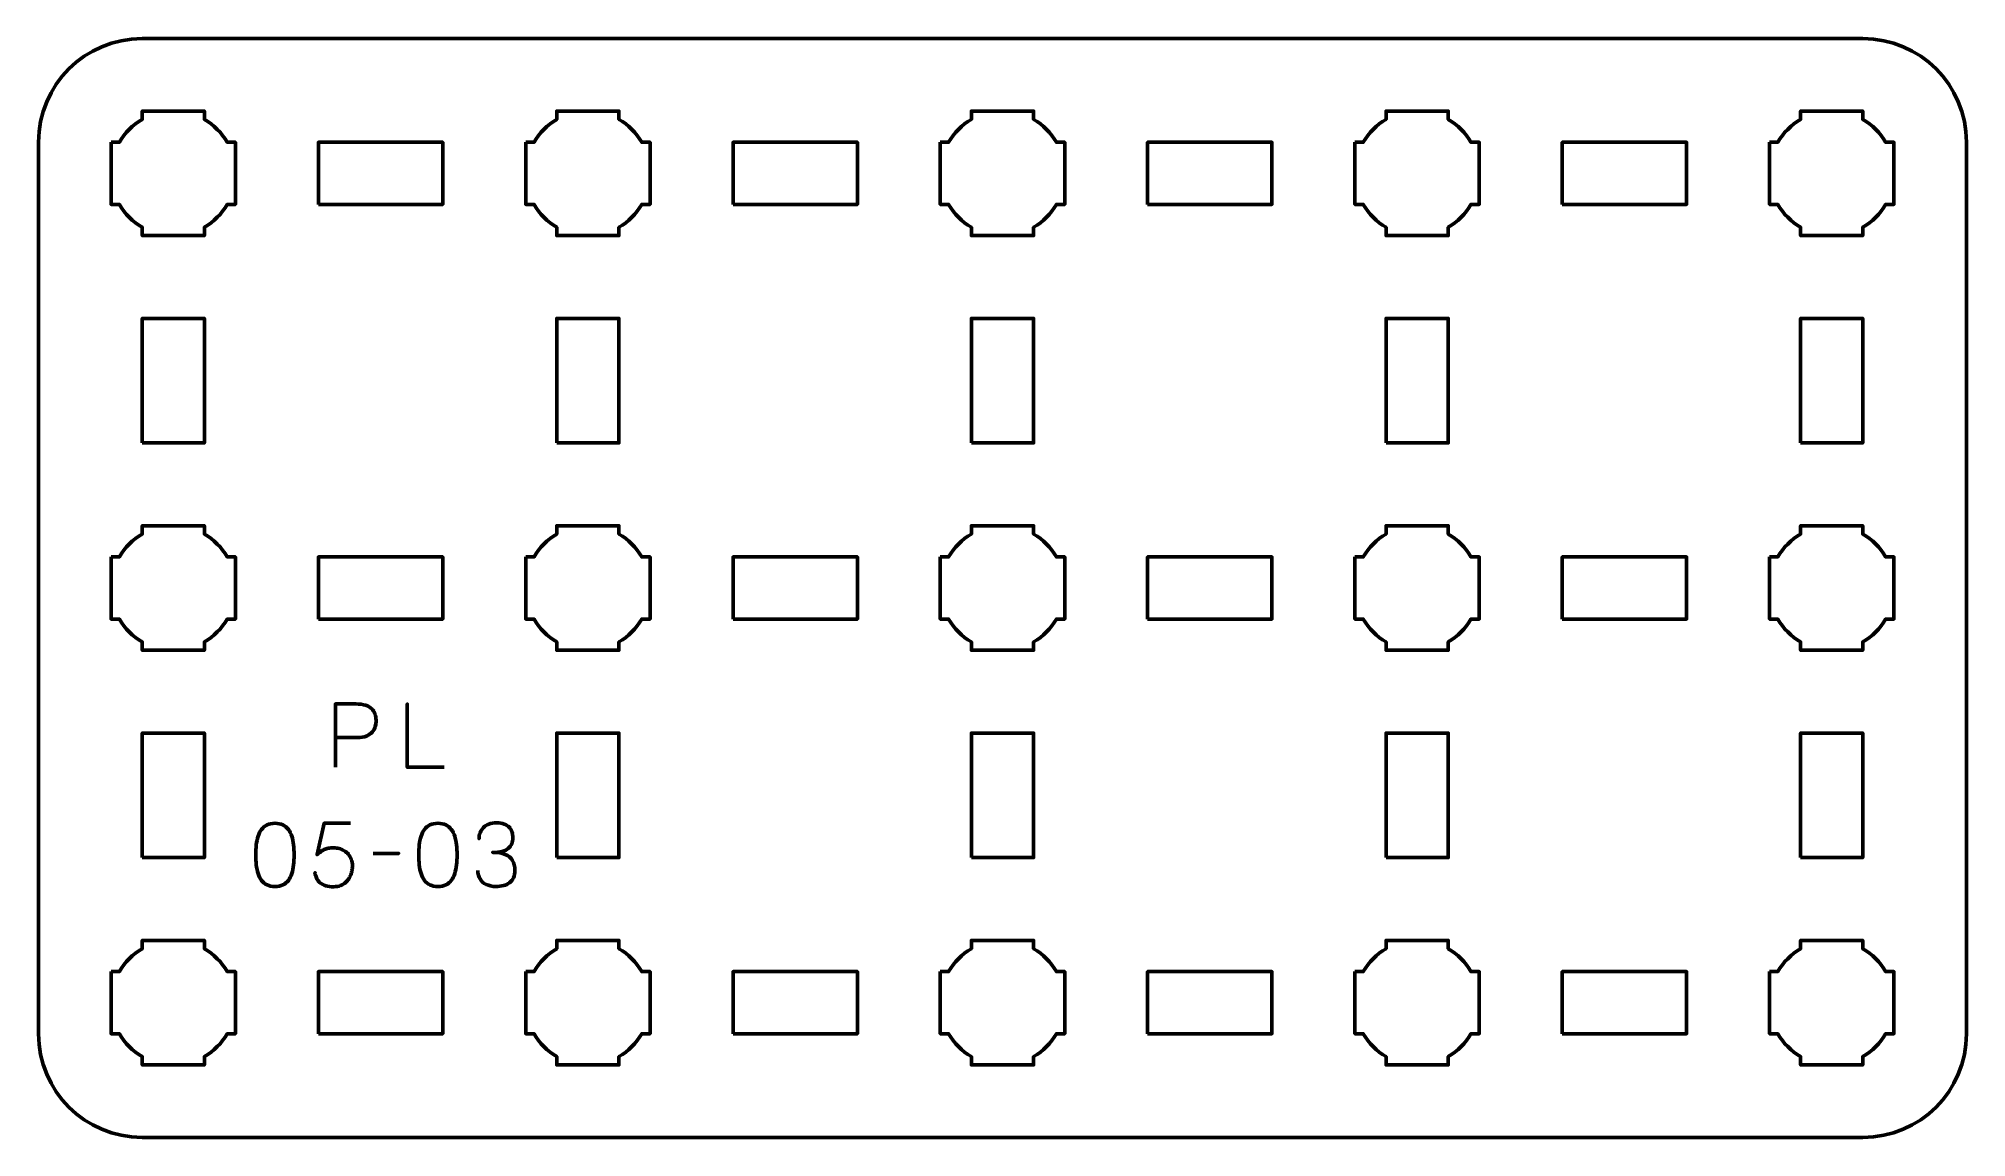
# Model space of a CAD drawing. Header units: centimetres. Extents: x -15.15 to -5.85, y -17.5 to -12.2.
import ezdxf

# ---------------------------------------------------------------- set-up
doc = ezdxf.new("R2010")
doc.units = ezdxf.units.CM
doc.header["$MEASUREMENT"] = 0
doc.layers.add('Layer 1', color=7, linetype='Continuous')

msp = doc.modelspace()

# ---------------------------------------------------------------- linework, layer by layer
at = {"layer": 'Layer 1', "color": 250, "lineweight": 53}
for points in [[(-13.8, -13), (-13.2, -13), (-13.2, -12.7), (-13.8, -12.7), (-13.8, -13)], [(-11.8, -13), (-11.2, -13), (-11.2, -12.7), (-11.8, -12.7), (-11.8, -13)], [(-9.8, -13), (-9.2, -13), (-9.2, -12.7), (-9.8, -12.7), (-9.8, -13)], [(-7.8, -13), (-7.2, -13), (-7.2, -12.7), (-7.8, -12.7), (-7.8, -13)], [(-14.65, -14.15), (-14.35, -14.15), (-14.35, -13.55), (-14.65, -13.55), (-14.65, -14.15)], [(-12.65, -14.15), (-12.35, -14.15), (-12.35, -13.55), (-12.65, -13.55), (-12.65, -14.15)], [(-10.65, -14.15), (-10.35, -14.15), (-10.35, -13.55), (-10.65, -13.55), (-10.65, -14.15)], [(-8.65, -14.15), (-8.35, -14.15), (-8.35, -13.55), (-8.65, -13.55), (-8.65, -14.15)], [(-6.65, -14.15), (-6.35, -14.15), (-6.35, -13.55), (-6.65, -13.55), (-6.65, -14.15)], [(-13.8, -15), (-13.2, -15), (-13.2, -14.7), (-13.8, -14.7), (-13.8, -15)], [(-11.8, -15), (-11.2, -15), (-11.2, -14.7), (-11.8, -14.7), (-11.8, -15)], [(-9.8, -15), (-9.2, -15), (-9.2, -14.7), (-9.8, -14.7), (-9.8, -15)], [(-7.8, -15), (-7.2, -15), (-7.2, -14.7), (-7.8, -14.7), (-7.8, -15)], [(-14.65, -16.15), (-14.35, -16.15), (-14.35, -15.55), (-14.65, -15.55), (-14.65, -16.15)], [(-12.65, -16.15), (-12.35, -16.15), (-12.35, -15.55), (-12.65, -15.55), (-12.65, -16.15)], [(-10.65, -16.15), (-10.35, -16.15), (-10.35, -15.55), (-10.65, -15.55), (-10.65, -16.15)], [(-8.65, -16.15), (-8.35, -16.15), (-8.35, -15.55), (-8.65, -15.55), (-8.65, -16.15)], [(-6.65, -16.15), (-6.35, -16.15), (-6.35, -15.55), (-6.65, -15.55), (-6.65, -16.15)], [(-13.8, -17), (-13.2, -17), (-13.2, -16.7), (-13.8, -16.7), (-13.8, -17)], [(-11.8, -17), (-11.2, -17), (-11.2, -16.7), (-11.8, -16.7), (-11.8, -17)], [(-9.8, -17), (-9.2, -17), (-9.2, -16.7), (-9.8, -16.7), (-9.8, -17)], [(-7.8, -17), (-7.2, -17), (-7.2, -16.7), (-7.8, -16.7), (-7.8, -17)]]:
    msp.add_lwpolyline(points, close=True, dxfattribs=at)
msp.add_open_spline([(-15.15, -17), (-15.15, -17), (-15.15, -12.7), (-15.15, -12.7), (-15.15, -12.7), (-15.15, -12.42391), (-14.92609, -12.2), (-14.65, -12.2), (-14.65, -12.2), (-14.65, -12.2), (-6.35, -12.2), (-6.35, -12.2), (-6.35, -12.2), (-6.07391, -12.2), (-5.85, -12.42391), (-5.85, -12.7), (-5.85, -12.7), (-5.85, -12.7), (-5.85, -17), (-5.85, -17), (-5.85, -17), (-5.85, -17.27609), (-6.07391, -17.5), (-6.35, -17.5), (-6.35, -17.5), (-6.35, -17.5), (-14.65, -17.5), (-14.65, -17.5), (-14.65, -17.5), (-14.92609, -17.5), (-15.15, -17.27609), (-15.15, -17)], degree=3, knots=[0, 0, 0, 0, 0.125, 0.125, 0.125, 0.125, 0.25, 0.25, 0.25, 0.25, 0.375, 0.375, 0.375, 0.375, 0.5, 0.5, 0.5, 0.5, 0.625, 0.625, 0.625, 0.625, 0.75, 0.75, 0.75, 0.75, 0.875, 0.875, 0.875, 0.875, 1, 1, 1, 1], dxfattribs=at)
at = {"layer": 'Layer 1', "lineweight": 53}
for points in [[(-14.8, -12.7), (-14.8, -12.7), (-14.75985, -12.7), (-14.75985, -12.7), (-14.75985, -12.7), (-14.7335, -12.65447), (-14.69553, -12.6165), (-14.65, -12.59015), (-14.65, -12.59015), (-14.65, -12.59015), (-14.65, -12.55), (-14.65, -12.55), (-14.65, -12.55), (-14.65, -12.55), (-14.5, -12.55), (-14.5, -12.55), (-14.5, -12.55), (-14.5, -12.55), (-14.35, -12.55), (-14.35, -12.55), (-14.35, -12.55), (-14.35, -12.55), (-14.35, -12.59015), (-14.35, -12.59015), (-14.35, -12.59015), (-14.30447, -12.6165), (-14.2665, -12.65447), (-14.24015, -12.7), (-14.24015, -12.7), (-14.24015, -12.7), (-14.2, -12.7), (-14.2, -12.7), (-14.2, -12.7), (-14.2, -12.7), (-14.2, -12.85), (-14.2, -12.85), (-14.2, -12.85), (-14.2, -12.85), (-14.2, -13), (-14.2, -13), (-14.2, -13), (-14.2, -13), (-14.24015, -13), (-14.24015, -13), (-14.24015, -13), (-14.2665, -13.04553), (-14.30447, -13.0835), (-14.35, -13.10985), (-14.35, -13.10985), (-14.35, -13.10985), (-14.35, -13.15), (-14.35, -13.15), (-14.35, -13.15), (-14.35, -13.15), (-14.5, -13.15), (-14.5, -13.15), (-14.5, -13.15), (-14.5, -13.15), (-14.65, -13.15), (-14.65, -13.15), (-14.65, -13.15), (-14.65, -13.15), (-14.65, -13.10985), (-14.65, -13.10985), (-14.65, -13.10985), (-14.69553, -13.0835), (-14.7335, -13.04553), (-14.75985, -13), (-14.75985, -13), (-14.75985, -13), (-14.8, -13), (-14.8, -13), (-14.8, -13), (-14.8, -13), (-14.8, -12.85), (-14.8, -12.85), (-14.8, -12.85), (-14.8, -12.85), (-14.8, -12.7), (-14.8, -12.7)], [(-12.8, -12.7), (-12.8, -12.7), (-12.75985, -12.7), (-12.75985, -12.7), (-12.75985, -12.7), (-12.7335, -12.65447), (-12.69553, -12.6165), (-12.65, -12.59015), (-12.65, -12.59015), (-12.65, -12.59015), (-12.65, -12.55), (-12.65, -12.55), (-12.65, -12.55), (-12.65, -12.55), (-12.5, -12.55), (-12.5, -12.55), (-12.5, -12.55), (-12.5, -12.55), (-12.35, -12.55), (-12.35, -12.55), (-12.35, -12.55), (-12.35, -12.55), (-12.35, -12.59015), (-12.35, -12.59015), (-12.35, -12.59015), (-12.30447, -12.6165), (-12.2665, -12.65447), (-12.24015, -12.7), (-12.24015, -12.7), (-12.24015, -12.7), (-12.2, -12.7), (-12.2, -12.7), (-12.2, -12.7), (-12.2, -12.7), (-12.2, -12.85), (-12.2, -12.85), (-12.2, -12.85), (-12.2, -12.85), (-12.2, -13), (-12.2, -13), (-12.2, -13), (-12.2, -13), (-12.24015, -13), (-12.24015, -13), (-12.24015, -13), (-12.2665, -13.04553), (-12.30447, -13.0835), (-12.35, -13.10985), (-12.35, -13.10985), (-12.35, -13.10985), (-12.35, -13.15), (-12.35, -13.15), (-12.35, -13.15), (-12.35, -13.15), (-12.5, -13.15), (-12.5, -13.15), (-12.5, -13.15), (-12.5, -13.15), (-12.65, -13.15), (-12.65, -13.15), (-12.65, -13.15), (-12.65, -13.15), (-12.65, -13.10985), (-12.65, -13.10985), (-12.65, -13.10985), (-12.69553, -13.0835), (-12.7335, -13.04553), (-12.75985, -13), (-12.75985, -13), (-12.75985, -13), (-12.8, -13), (-12.8, -13), (-12.8, -13), (-12.8, -13), (-12.8, -12.85), (-12.8, -12.85), (-12.8, -12.85), (-12.8, -12.85), (-12.8, -12.7), (-12.8, -12.7)], [(-10.8, -12.7), (-10.8, -12.7), (-10.75985, -12.7), (-10.75985, -12.7), (-10.75985, -12.7), (-10.7335, -12.65447), (-10.69553, -12.6165), (-10.65, -12.59015), (-10.65, -12.59015), (-10.65, -12.59015), (-10.65, -12.55), (-10.65, -12.55), (-10.65, -12.55), (-10.65, -12.55), (-10.5, -12.55), (-10.5, -12.55), (-10.5, -12.55), (-10.5, -12.55), (-10.35, -12.55), (-10.35, -12.55), (-10.35, -12.55), (-10.35, -12.55), (-10.35, -12.59015), (-10.35, -12.59015), (-10.35, -12.59015), (-10.30447, -12.6165), (-10.2665, -12.65447), (-10.24015, -12.7), (-10.24015, -12.7), (-10.24015, -12.7), (-10.2, -12.7), (-10.2, -12.7), (-10.2, -12.7), (-10.2, -12.7), (-10.2, -12.85), (-10.2, -12.85), (-10.2, -12.85), (-10.2, -12.85), (-10.2, -13), (-10.2, -13), (-10.2, -13), (-10.2, -13), (-10.24015, -13), (-10.24015, -13), (-10.24015, -13), (-10.2665, -13.04553), (-10.30447, -13.0835), (-10.35, -13.10985), (-10.35, -13.10985), (-10.35, -13.10985), (-10.35, -13.15), (-10.35, -13.15), (-10.35, -13.15), (-10.35, -13.15), (-10.5, -13.15), (-10.5, -13.15), (-10.5, -13.15), (-10.5, -13.15), (-10.65, -13.15), (-10.65, -13.15), (-10.65, -13.15), (-10.65, -13.15), (-10.65, -13.10985), (-10.65, -13.10985), (-10.65, -13.10985), (-10.69553, -13.0835), (-10.7335, -13.04553), (-10.75985, -13), (-10.75985, -13), (-10.75985, -13), (-10.8, -13), (-10.8, -13), (-10.8, -13), (-10.8, -13), (-10.8, -12.85), (-10.8, -12.85), (-10.8, -12.85), (-10.8, -12.85), (-10.8, -12.7), (-10.8, -12.7)], [(-8.8, -12.7), (-8.8, -12.7), (-8.75985, -12.7), (-8.75985, -12.7), (-8.75985, -12.7), (-8.7335, -12.65447), (-8.69553, -12.6165), (-8.65, -12.59015), (-8.65, -12.59015), (-8.65, -12.59015), (-8.65, -12.55), (-8.65, -12.55), (-8.65, -12.55), (-8.65, -12.55), (-8.5, -12.55), (-8.5, -12.55), (-8.5, -12.55), (-8.5, -12.55), (-8.35, -12.55), (-8.35, -12.55), (-8.35, -12.55), (-8.35, -12.55), (-8.35, -12.59015), (-8.35, -12.59015), (-8.35, -12.59015), (-8.30447, -12.6165), (-8.2665, -12.65447), (-8.24015, -12.7), (-8.24015, -12.7), (-8.24015, -12.7), (-8.2, -12.7), (-8.2, -12.7), (-8.2, -12.7), (-8.2, -12.7), (-8.2, -12.85), (-8.2, -12.85), (-8.2, -12.85), (-8.2, -12.85), (-8.2, -13), (-8.2, -13), (-8.2, -13), (-8.2, -13), (-8.24015, -13), (-8.24015, -13), (-8.24015, -13), (-8.2665, -13.04553), (-8.30447, -13.0835), (-8.35, -13.10985), (-8.35, -13.10985), (-8.35, -13.10985), (-8.35, -13.15), (-8.35, -13.15), (-8.35, -13.15), (-8.35, -13.15), (-8.5, -13.15), (-8.5, -13.15), (-8.5, -13.15), (-8.5, -13.15), (-8.65, -13.15), (-8.65, -13.15), (-8.65, -13.15), (-8.65, -13.15), (-8.65, -13.10985), (-8.65, -13.10985), (-8.65, -13.10985), (-8.69553, -13.0835), (-8.7335, -13.04553), (-8.75985, -13), (-8.75985, -13), (-8.75985, -13), (-8.8, -13), (-8.8, -13), (-8.8, -13), (-8.8, -13), (-8.8, -12.85), (-8.8, -12.85), (-8.8, -12.85), (-8.8, -12.85), (-8.8, -12.7), (-8.8, -12.7)], [(-6.8, -12.7), (-6.8, -12.7), (-6.75985, -12.7), (-6.75985, -12.7), (-6.75985, -12.7), (-6.7335, -12.65447), (-6.69553, -12.6165), (-6.65, -12.59015), (-6.65, -12.59015), (-6.65, -12.59015), (-6.65, -12.55), (-6.65, -12.55), (-6.65, -12.55), (-6.65, -12.55), (-6.5, -12.55), (-6.5, -12.55), (-6.5, -12.55), (-6.5, -12.55), (-6.35, -12.55), (-6.35, -12.55), (-6.35, -12.55), (-6.35, -12.55), (-6.35, -12.59015), (-6.35, -12.59015), (-6.35, -12.59015), (-6.30447, -12.6165), (-6.2665, -12.65447), (-6.24015, -12.7), (-6.24015, -12.7), (-6.24015, -12.7), (-6.2, -12.7), (-6.2, -12.7), (-6.2, -12.7), (-6.2, -12.7), (-6.2, -12.85), (-6.2, -12.85), (-6.2, -12.85), (-6.2, -12.85), (-6.2, -13), (-6.2, -13), (-6.2, -13), (-6.2, -13), (-6.24015, -13), (-6.24015, -13), (-6.24015, -13), (-6.2665, -13.04553), (-6.30447, -13.0835), (-6.35, -13.10985), (-6.35, -13.10985), (-6.35, -13.10985), (-6.35, -13.15), (-6.35, -13.15), (-6.35, -13.15), (-6.35, -13.15), (-6.5, -13.15), (-6.5, -13.15), (-6.5, -13.15), (-6.5, -13.15), (-6.65, -13.15), (-6.65, -13.15), (-6.65, -13.15), (-6.65, -13.15), (-6.65, -13.10985), (-6.65, -13.10985), (-6.65, -13.10985), (-6.69553, -13.0835), (-6.7335, -13.04553), (-6.75985, -13), (-6.75985, -13), (-6.75985, -13), (-6.8, -13), (-6.8, -13), (-6.8, -13), (-6.8, -13), (-6.8, -12.85), (-6.8, -12.85), (-6.8, -12.85), (-6.8, -12.85), (-6.8, -12.7), (-6.8, -12.7)], [(-14.8, -14.7), (-14.8, -14.7), (-14.75985, -14.7), (-14.75985, -14.7), (-14.75985, -14.7), (-14.7335, -14.65447), (-14.69553, -14.6165), (-14.65, -14.59015), (-14.65, -14.59015), (-14.65, -14.59015), (-14.65, -14.55), (-14.65, -14.55), (-14.65, -14.55), (-14.65, -14.55), (-14.5, -14.55), (-14.5, -14.55), (-14.5, -14.55), (-14.5, -14.55), (-14.35, -14.55), (-14.35, -14.55), (-14.35, -14.55), (-14.35, -14.55), (-14.35, -14.59015), (-14.35, -14.59015), (-14.35, -14.59015), (-14.30447, -14.6165), (-14.2665, -14.65447), (-14.24015, -14.7), (-14.24015, -14.7), (-14.24015, -14.7), (-14.2, -14.7), (-14.2, -14.7), (-14.2, -14.7), (-14.2, -14.7), (-14.2, -14.85), (-14.2, -14.85), (-14.2, -14.85), (-14.2, -14.85), (-14.2, -15), (-14.2, -15), (-14.2, -15), (-14.2, -15), (-14.24015, -15), (-14.24015, -15), (-14.24015, -15), (-14.2665, -15.04553), (-14.30447, -15.0835), (-14.35, -15.10985), (-14.35, -15.10985), (-14.35, -15.10985), (-14.35, -15.15), (-14.35, -15.15), (-14.35, -15.15), (-14.35, -15.15), (-14.5, -15.15), (-14.5, -15.15), (-14.5, -15.15), (-14.5, -15.15), (-14.65, -15.15), (-14.65, -15.15), (-14.65, -15.15), (-14.65, -15.15), (-14.65, -15.10985), (-14.65, -15.10985), (-14.65, -15.10985), (-14.69553, -15.0835), (-14.7335, -15.04553), (-14.75985, -15), (-14.75985, -15), (-14.75985, -15), (-14.8, -15), (-14.8, -15), (-14.8, -15), (-14.8, -15), (-14.8, -14.85), (-14.8, -14.85), (-14.8, -14.85), (-14.8, -14.85), (-14.8, -14.7), (-14.8, -14.7)], [(-12.8, -14.7), (-12.8, -14.7), (-12.75985, -14.7), (-12.75985, -14.7), (-12.75985, -14.7), (-12.7335, -14.65447), (-12.69553, -14.6165), (-12.65, -14.59015), (-12.65, -14.59015), (-12.65, -14.59015), (-12.65, -14.55), (-12.65, -14.55), (-12.65, -14.55), (-12.65, -14.55), (-12.5, -14.55), (-12.5, -14.55), (-12.5, -14.55), (-12.5, -14.55), (-12.35, -14.55), (-12.35, -14.55), (-12.35, -14.55), (-12.35, -14.55), (-12.35, -14.59015), (-12.35, -14.59015), (-12.35, -14.59015), (-12.30447, -14.6165), (-12.2665, -14.65447), (-12.24015, -14.7), (-12.24015, -14.7), (-12.24015, -14.7), (-12.2, -14.7), (-12.2, -14.7), (-12.2, -14.7), (-12.2, -14.7), (-12.2, -14.85), (-12.2, -14.85), (-12.2, -14.85), (-12.2, -14.85), (-12.2, -15), (-12.2, -15), (-12.2, -15), (-12.2, -15), (-12.24015, -15), (-12.24015, -15), (-12.24015, -15), (-12.2665, -15.04553), (-12.30447, -15.0835), (-12.35, -15.10985), (-12.35, -15.10985), (-12.35, -15.10985), (-12.35, -15.15), (-12.35, -15.15), (-12.35, -15.15), (-12.35, -15.15), (-12.5, -15.15), (-12.5, -15.15), (-12.5, -15.15), (-12.5, -15.15), (-12.65, -15.15), (-12.65, -15.15), (-12.65, -15.15), (-12.65, -15.15), (-12.65, -15.10985), (-12.65, -15.10985), (-12.65, -15.10985), (-12.69553, -15.0835), (-12.7335, -15.04553), (-12.75985, -15), (-12.75985, -15), (-12.75985, -15), (-12.8, -15), (-12.8, -15), (-12.8, -15), (-12.8, -15), (-12.8, -14.85), (-12.8, -14.85), (-12.8, -14.85), (-12.8, -14.85), (-12.8, -14.7), (-12.8, -14.7)], [(-10.8, -14.7), (-10.8, -14.7), (-10.75985, -14.7), (-10.75985, -14.7), (-10.75985, -14.7), (-10.7335, -14.65447), (-10.69553, -14.6165), (-10.65, -14.59015), (-10.65, -14.59015), (-10.65, -14.59015), (-10.65, -14.55), (-10.65, -14.55), (-10.65, -14.55), (-10.65, -14.55), (-10.5, -14.55), (-10.5, -14.55), (-10.5, -14.55), (-10.5, -14.55), (-10.35, -14.55), (-10.35, -14.55), (-10.35, -14.55), (-10.35, -14.55), (-10.35, -14.59015), (-10.35, -14.59015), (-10.35, -14.59015), (-10.30447, -14.6165), (-10.2665, -14.65447), (-10.24015, -14.7), (-10.24015, -14.7), (-10.24015, -14.7), (-10.2, -14.7), (-10.2, -14.7), (-10.2, -14.7), (-10.2, -14.7), (-10.2, -14.85), (-10.2, -14.85), (-10.2, -14.85), (-10.2, -14.85), (-10.2, -15), (-10.2, -15), (-10.2, -15), (-10.2, -15), (-10.24015, -15), (-10.24015, -15), (-10.24015, -15), (-10.2665, -15.04553), (-10.30447, -15.0835), (-10.35, -15.10985), (-10.35, -15.10985), (-10.35, -15.10985), (-10.35, -15.15), (-10.35, -15.15), (-10.35, -15.15), (-10.35, -15.15), (-10.5, -15.15), (-10.5, -15.15), (-10.5, -15.15), (-10.5, -15.15), (-10.65, -15.15), (-10.65, -15.15), (-10.65, -15.15), (-10.65, -15.15), (-10.65, -15.10985), (-10.65, -15.10985), (-10.65, -15.10985), (-10.69553, -15.0835), (-10.7335, -15.04553), (-10.75985, -15), (-10.75985, -15), (-10.75985, -15), (-10.8, -15), (-10.8, -15), (-10.8, -15), (-10.8, -15), (-10.8, -14.85), (-10.8, -14.85), (-10.8, -14.85), (-10.8, -14.85), (-10.8, -14.7), (-10.8, -14.7)], [(-8.8, -14.7), (-8.8, -14.7), (-8.75985, -14.7), (-8.75985, -14.7), (-8.75985, -14.7), (-8.7335, -14.65447), (-8.69553, -14.6165), (-8.65, -14.59015), (-8.65, -14.59015), (-8.65, -14.59015), (-8.65, -14.55), (-8.65, -14.55), (-8.65, -14.55), (-8.65, -14.55), (-8.5, -14.55), (-8.5, -14.55), (-8.5, -14.55), (-8.5, -14.55), (-8.35, -14.55), (-8.35, -14.55), (-8.35, -14.55), (-8.35, -14.55), (-8.35, -14.59015), (-8.35, -14.59015), (-8.35, -14.59015), (-8.30447, -14.6165), (-8.2665, -14.65447), (-8.24015, -14.7), (-8.24015, -14.7), (-8.24015, -14.7), (-8.2, -14.7), (-8.2, -14.7), (-8.2, -14.7), (-8.2, -14.7), (-8.2, -14.85), (-8.2, -14.85), (-8.2, -14.85), (-8.2, -14.85), (-8.2, -15), (-8.2, -15), (-8.2, -15), (-8.2, -15), (-8.24015, -15), (-8.24015, -15), (-8.24015, -15), (-8.2665, -15.04553), (-8.30447, -15.0835), (-8.35, -15.10985), (-8.35, -15.10985), (-8.35, -15.10985), (-8.35, -15.15), (-8.35, -15.15), (-8.35, -15.15), (-8.35, -15.15), (-8.5, -15.15), (-8.5, -15.15), (-8.5, -15.15), (-8.5, -15.15), (-8.65, -15.15), (-8.65, -15.15), (-8.65, -15.15), (-8.65, -15.15), (-8.65, -15.10985), (-8.65, -15.10985), (-8.65, -15.10985), (-8.69553, -15.0835), (-8.7335, -15.04553), (-8.75985, -15), (-8.75985, -15), (-8.75985, -15), (-8.8, -15), (-8.8, -15), (-8.8, -15), (-8.8, -15), (-8.8, -14.85), (-8.8, -14.85), (-8.8, -14.85), (-8.8, -14.85), (-8.8, -14.7), (-8.8, -14.7)], [(-6.8, -14.7), (-6.8, -14.7), (-6.75985, -14.7), (-6.75985, -14.7), (-6.75985, -14.7), (-6.7335, -14.65447), (-6.69553, -14.6165), (-6.65, -14.59015), (-6.65, -14.59015), (-6.65, -14.59015), (-6.65, -14.55), (-6.65, -14.55), (-6.65, -14.55), (-6.65, -14.55), (-6.5, -14.55), (-6.5, -14.55), (-6.5, -14.55), (-6.5, -14.55), (-6.35, -14.55), (-6.35, -14.55), (-6.35, -14.55), (-6.35, -14.55), (-6.35, -14.59015), (-6.35, -14.59015), (-6.35, -14.59015), (-6.30447, -14.6165), (-6.2665, -14.65447), (-6.24015, -14.7), (-6.24015, -14.7), (-6.24015, -14.7), (-6.2, -14.7), (-6.2, -14.7), (-6.2, -14.7), (-6.2, -14.7), (-6.2, -14.85), (-6.2, -14.85), (-6.2, -14.85), (-6.2, -14.85), (-6.2, -15), (-6.2, -15), (-6.2, -15), (-6.2, -15), (-6.24015, -15), (-6.24015, -15), (-6.24015, -15), (-6.2665, -15.04553), (-6.30447, -15.0835), (-6.35, -15.10985), (-6.35, -15.10985), (-6.35, -15.10985), (-6.35, -15.15), (-6.35, -15.15), (-6.35, -15.15), (-6.35, -15.15), (-6.5, -15.15), (-6.5, -15.15), (-6.5, -15.15), (-6.5, -15.15), (-6.65, -15.15), (-6.65, -15.15), (-6.65, -15.15), (-6.65, -15.15), (-6.65, -15.10985), (-6.65, -15.10985), (-6.65, -15.10985), (-6.69553, -15.0835), (-6.7335, -15.04553), (-6.75985, -15), (-6.75985, -15), (-6.75985, -15), (-6.8, -15), (-6.8, -15), (-6.8, -15), (-6.8, -15), (-6.8, -14.85), (-6.8, -14.85), (-6.8, -14.85), (-6.8, -14.85), (-6.8, -14.7), (-6.8, -14.7)], [(-14.8, -16.7), (-14.8, -16.7), (-14.75985, -16.7), (-14.75985, -16.7), (-14.75985, -16.7), (-14.7335, -16.65447), (-14.69553, -16.6165), (-14.65, -16.59015), (-14.65, -16.59015), (-14.65, -16.59015), (-14.65, -16.55), (-14.65, -16.55), (-14.65, -16.55), (-14.65, -16.55), (-14.5, -16.55), (-14.5, -16.55), (-14.5, -16.55), (-14.5, -16.55), (-14.35, -16.55), (-14.35, -16.55), (-14.35, -16.55), (-14.35, -16.55), (-14.35, -16.59015), (-14.35, -16.59015), (-14.35, -16.59015), (-14.30447, -16.6165), (-14.2665, -16.65447), (-14.24015, -16.7), (-14.24015, -16.7), (-14.24015, -16.7), (-14.2, -16.7), (-14.2, -16.7), (-14.2, -16.7), (-14.2, -16.7), (-14.2, -16.85), (-14.2, -16.85), (-14.2, -16.85), (-14.2, -16.85), (-14.2, -17), (-14.2, -17), (-14.2, -17), (-14.2, -17), (-14.24015, -17), (-14.24015, -17), (-14.24015, -17), (-14.2665, -17.04553), (-14.30447, -17.0835), (-14.35, -17.10985), (-14.35, -17.10985), (-14.35, -17.10985), (-14.35, -17.15), (-14.35, -17.15), (-14.35, -17.15), (-14.35, -17.15), (-14.5, -17.15), (-14.5, -17.15), (-14.5, -17.15), (-14.5, -17.15), (-14.65, -17.15), (-14.65, -17.15), (-14.65, -17.15), (-14.65, -17.15), (-14.65, -17.10985), (-14.65, -17.10985), (-14.65, -17.10985), (-14.69553, -17.0835), (-14.7335, -17.04553), (-14.75985, -17), (-14.75985, -17), (-14.75985, -17), (-14.8, -17), (-14.8, -17), (-14.8, -17), (-14.8, -17), (-14.8, -16.85), (-14.8, -16.85), (-14.8, -16.85), (-14.8, -16.85), (-14.8, -16.7), (-14.8, -16.7)], [(-12.8, -16.7), (-12.8, -16.7), (-12.75985, -16.7), (-12.75985, -16.7), (-12.75985, -16.7), (-12.7335, -16.65447), (-12.69553, -16.6165), (-12.65, -16.59015), (-12.65, -16.59015), (-12.65, -16.59015), (-12.65, -16.55), (-12.65, -16.55), (-12.65, -16.55), (-12.65, -16.55), (-12.5, -16.55), (-12.5, -16.55), (-12.5, -16.55), (-12.5, -16.55), (-12.35, -16.55), (-12.35, -16.55), (-12.35, -16.55), (-12.35, -16.55), (-12.35, -16.59015), (-12.35, -16.59015), (-12.35, -16.59015), (-12.30447, -16.6165), (-12.2665, -16.65447), (-12.24015, -16.7), (-12.24015, -16.7), (-12.24015, -16.7), (-12.2, -16.7), (-12.2, -16.7), (-12.2, -16.7), (-12.2, -16.7), (-12.2, -16.85), (-12.2, -16.85), (-12.2, -16.85), (-12.2, -16.85), (-12.2, -17), (-12.2, -17), (-12.2, -17), (-12.2, -17), (-12.24015, -17), (-12.24015, -17), (-12.24015, -17), (-12.2665, -17.04553), (-12.30447, -17.0835), (-12.35, -17.10985), (-12.35, -17.10985), (-12.35, -17.10985), (-12.35, -17.15), (-12.35, -17.15), (-12.35, -17.15), (-12.35, -17.15), (-12.5, -17.15), (-12.5, -17.15), (-12.5, -17.15), (-12.5, -17.15), (-12.65, -17.15), (-12.65, -17.15), (-12.65, -17.15), (-12.65, -17.15), (-12.65, -17.10985), (-12.65, -17.10985), (-12.65, -17.10985), (-12.69553, -17.0835), (-12.7335, -17.04553), (-12.75985, -17), (-12.75985, -17), (-12.75985, -17), (-12.8, -17), (-12.8, -17), (-12.8, -17), (-12.8, -17), (-12.8, -16.85), (-12.8, -16.85), (-12.8, -16.85), (-12.8, -16.85), (-12.8, -16.7), (-12.8, -16.7)], [(-10.8, -16.7), (-10.8, -16.7), (-10.75985, -16.7), (-10.75985, -16.7), (-10.75985, -16.7), (-10.7335, -16.65447), (-10.69553, -16.6165), (-10.65, -16.59015), (-10.65, -16.59015), (-10.65, -16.59015), (-10.65, -16.55), (-10.65, -16.55), (-10.65, -16.55), (-10.65, -16.55), (-10.5, -16.55), (-10.5, -16.55), (-10.5, -16.55), (-10.5, -16.55), (-10.35, -16.55), (-10.35, -16.55), (-10.35, -16.55), (-10.35, -16.55), (-10.35, -16.59015), (-10.35, -16.59015), (-10.35, -16.59015), (-10.30447, -16.6165), (-10.2665, -16.65447), (-10.24015, -16.7), (-10.24015, -16.7), (-10.24015, -16.7), (-10.2, -16.7), (-10.2, -16.7), (-10.2, -16.7), (-10.2, -16.7), (-10.2, -16.85), (-10.2, -16.85), (-10.2, -16.85), (-10.2, -16.85), (-10.2, -17), (-10.2, -17), (-10.2, -17), (-10.2, -17), (-10.24015, -17), (-10.24015, -17), (-10.24015, -17), (-10.2665, -17.04553), (-10.30447, -17.0835), (-10.35, -17.10985), (-10.35, -17.10985), (-10.35, -17.10985), (-10.35, -17.15), (-10.35, -17.15), (-10.35, -17.15), (-10.35, -17.15), (-10.5, -17.15), (-10.5, -17.15), (-10.5, -17.15), (-10.5, -17.15), (-10.65, -17.15), (-10.65, -17.15), (-10.65, -17.15), (-10.65, -17.15), (-10.65, -17.10985), (-10.65, -17.10985), (-10.65, -17.10985), (-10.69553, -17.0835), (-10.7335, -17.04553), (-10.75985, -17), (-10.75985, -17), (-10.75985, -17), (-10.8, -17), (-10.8, -17), (-10.8, -17), (-10.8, -17), (-10.8, -16.85), (-10.8, -16.85), (-10.8, -16.85), (-10.8, -16.85), (-10.8, -16.7), (-10.8, -16.7)], [(-8.8, -16.7), (-8.8, -16.7), (-8.75985, -16.7), (-8.75985, -16.7), (-8.75985, -16.7), (-8.7335, -16.65447), (-8.69553, -16.6165), (-8.65, -16.59015), (-8.65, -16.59015), (-8.65, -16.59015), (-8.65, -16.55), (-8.65, -16.55), (-8.65, -16.55), (-8.65, -16.55), (-8.5, -16.55), (-8.5, -16.55), (-8.5, -16.55), (-8.5, -16.55), (-8.35, -16.55), (-8.35, -16.55), (-8.35, -16.55), (-8.35, -16.55), (-8.35, -16.59015), (-8.35, -16.59015), (-8.35, -16.59015), (-8.30447, -16.6165), (-8.2665, -16.65447), (-8.24015, -16.7), (-8.24015, -16.7), (-8.24015, -16.7), (-8.2, -16.7), (-8.2, -16.7), (-8.2, -16.7), (-8.2, -16.7), (-8.2, -16.85), (-8.2, -16.85), (-8.2, -16.85), (-8.2, -16.85), (-8.2, -17), (-8.2, -17), (-8.2, -17), (-8.2, -17), (-8.24015, -17), (-8.24015, -17), (-8.24015, -17), (-8.2665, -17.04553), (-8.30447, -17.0835), (-8.35, -17.10985), (-8.35, -17.10985), (-8.35, -17.10985), (-8.35, -17.15), (-8.35, -17.15), (-8.35, -17.15), (-8.35, -17.15), (-8.5, -17.15), (-8.5, -17.15), (-8.5, -17.15), (-8.5, -17.15), (-8.65, -17.15), (-8.65, -17.15), (-8.65, -17.15), (-8.65, -17.15), (-8.65, -17.10985), (-8.65, -17.10985), (-8.65, -17.10985), (-8.69553, -17.0835), (-8.7335, -17.04553), (-8.75985, -17), (-8.75985, -17), (-8.75985, -17), (-8.8, -17), (-8.8, -17), (-8.8, -17), (-8.8, -17), (-8.8, -16.85), (-8.8, -16.85), (-8.8, -16.85), (-8.8, -16.85), (-8.8, -16.7), (-8.8, -16.7)], [(-6.8, -16.7), (-6.8, -16.7), (-6.75985, -16.7), (-6.75985, -16.7), (-6.75985, -16.7), (-6.7335, -16.65447), (-6.69553, -16.6165), (-6.65, -16.59015), (-6.65, -16.59015), (-6.65, -16.59015), (-6.65, -16.55), (-6.65, -16.55), (-6.65, -16.55), (-6.65, -16.55), (-6.5, -16.55), (-6.5, -16.55), (-6.5, -16.55), (-6.5, -16.55), (-6.35, -16.55), (-6.35, -16.55), (-6.35, -16.55), (-6.35, -16.55), (-6.35, -16.59015), (-6.35, -16.59015), (-6.35, -16.59015), (-6.30447, -16.6165), (-6.2665, -16.65447), (-6.24015, -16.7), (-6.24015, -16.7), (-6.24015, -16.7), (-6.2, -16.7), (-6.2, -16.7), (-6.2, -16.7), (-6.2, -16.7), (-6.2, -16.85), (-6.2, -16.85), (-6.2, -16.85), (-6.2, -16.85), (-6.2, -17), (-6.2, -17), (-6.2, -17), (-6.2, -17), (-6.24015, -17), (-6.24015, -17), (-6.24015, -17), (-6.2665, -17.04553), (-6.30447, -17.0835), (-6.35, -17.10985), (-6.35, -17.10985), (-6.35, -17.10985), (-6.35, -17.15), (-6.35, -17.15), (-6.35, -17.15), (-6.35, -17.15), (-6.5, -17.15), (-6.5, -17.15), (-6.5, -17.15), (-6.5, -17.15), (-6.65, -17.15), (-6.65, -17.15), (-6.65, -17.15), (-6.65, -17.15), (-6.65, -17.10985), (-6.65, -17.10985), (-6.65, -17.10985), (-6.69553, -17.0835), (-6.7335, -17.04553), (-6.75985, -17), (-6.75985, -17), (-6.75985, -17), (-6.8, -17), (-6.8, -17), (-6.8, -17), (-6.8, -17), (-6.8, -16.85), (-6.8, -16.85), (-6.8, -16.85), (-6.8, -16.85), (-6.8, -16.7), (-6.8, -16.7)]]:
    msp.add_open_spline(points, degree=3, knots=[0, 0, 0, 0, 0.05, 0.05, 0.05, 0.05, 0.1, 0.1, 0.1, 0.1, 0.15, 0.15, 0.15, 0.15, 0.2, 0.2, 0.2, 0.2, 0.25, 0.25, 0.25, 0.25, 0.3, 0.3, 0.3, 0.3, 0.35, 0.35, 0.35, 0.35, 0.4, 0.4, 0.4, 0.4, 0.45, 0.45, 0.45, 0.45, 0.5, 0.5, 0.5, 0.5, 0.55, 0.55, 0.55, 0.55, 0.6, 0.6, 0.6, 0.6, 0.65, 0.65, 0.65, 0.65, 0.7, 0.7, 0.7, 0.7, 0.75, 0.75, 0.75, 0.75, 0.8, 0.8, 0.8, 0.8, 0.85, 0.85, 0.85, 0.85, 0.9, 0.9, 0.9, 0.9, 0.95, 0.95, 0.95, 0.95, 1, 1, 1, 1], dxfattribs=at)
at = {"layer": 'Layer 1', "color": 5, "lineweight": 53}
for points, knots in [([(-13.71762, -15.71432), (-13.71762, -15.71432), (-13.71762, -15.4091), (-13.71762, -15.4091), (-13.71762, -15.4091), (-13.71762, -15.4091), (-13.62025, -15.4091), (-13.62025, -15.4091), (-13.62025, -15.4091), (-13.60078, -15.40917), (-13.58477, -15.41136), (-13.57214, -15.41559), (-13.57214, -15.41559), (-13.55958, -15.41975), (-13.5497, -15.42554), (-13.54257, -15.43288), (-13.54257, -15.43288), (-13.53545, -15.44014), (-13.53037, -15.44847), (-13.52726, -15.45785), (-13.52726, -15.45785), (-13.52423, -15.46724), (-13.52247, -15.47704), (-13.52204, -15.48742), (-13.52204, -15.48742), (-13.52155, -15.49779), (-13.52275, -15.50795), (-13.52557, -15.51782), (-13.52557, -15.51782), (-13.52846, -15.5277), (-13.53333, -15.53666), (-13.54032, -15.54471), (-13.54032, -15.54471), (-13.54723, -15.55275), (-13.55661, -15.55917), (-13.5684, -15.5639), (-13.5684, -15.5639), (-13.58018, -15.56869), (-13.59478, -15.57109), (-13.61221, -15.57123), (-13.61221, -15.57123), (-13.61221, -15.57123), (-13.71762, -15.57123), (-13.71762, -15.57123), (-13.71762, -15.57123), (-13.71762, -15.57123), (-13.61221, -15.57123), (-13.61221, -15.57123), (-13.61221, -15.57123), (-13.59514, -15.57109), (-13.58067, -15.56869), (-13.56896, -15.5639), (-13.56896, -15.5639), (-13.55718, -15.55917), (-13.54779, -15.55275), (-13.54074, -15.54471), (-13.54074, -15.54471), (-13.53375, -15.53666), (-13.52874, -15.5277), (-13.52578, -15.51782), (-13.52578, -15.51782), (-13.52282, -15.50795), (-13.52155, -15.49779), (-13.52204, -15.48742), (-13.52204, -15.48742), (-13.52247, -15.47704), (-13.52423, -15.46724), (-13.5274, -15.45785), (-13.5274, -15.45785), (-13.53051, -15.44847), (-13.53573, -15.44014), (-13.54286, -15.43288), (-13.54286, -15.43288), (-13.55005, -15.42554), (-13.55993, -15.41975), (-13.57249, -15.41559), (-13.57249, -15.41559), (-13.58512, -15.41136), (-13.60099, -15.40917), (-13.62025, -15.4091), (-13.62025, -15.4091), (-13.62025, -15.4091), (-13.71762, -15.4091), (-13.71762, -15.4091), (-13.71762, -15.4091), (-13.71762, -15.4091), (-13.71762, -15.71432), (-13.71762, -15.71432)], [0, 0, 0, 0, 0.0454545, 0.0454545, 0.0454545, 0.0454545, 0.0909091, 0.0909091, 0.0909091, 0.0909091, 0.1363636, 0.1363636, 0.1363636, 0.1363636, 0.1818182, 0.1818182, 0.1818182, 0.1818182, 0.2272727, 0.2272727, 0.2272727, 0.2272727, 0.2727273, 0.2727273, 0.2727273, 0.2727273, 0.3181818, 0.3181818, 0.3181818, 0.3181818, 0.3636364, 0.3636364, 0.3636364, 0.3636364, 0.4090909, 0.4090909, 0.4090909, 0.4090909, 0.4545455, 0.4545455, 0.4545455, 0.4545455, 0.5, 0.5, 0.5, 0.5, 0.5454545, 0.5454545, 0.5454545, 0.5454545, 0.5909091, 0.5909091, 0.5909091, 0.5909091, 0.6363636, 0.6363636, 0.6363636, 0.6363636, 0.6818182, 0.6818182, 0.6818182, 0.6818182, 0.7272727, 0.7272727, 0.7272727, 0.7272727, 0.7727273, 0.7727273, 0.7727273, 0.7727273, 0.8181818, 0.8181818, 0.8181818, 0.8181818, 0.8636364, 0.8636364, 0.8636364, 0.8636364, 0.9090909, 0.9090909, 0.9090909, 0.9090909, 0.9545455, 0.9545455, 0.9545455, 0.9545455, 1, 1, 1, 1]), ([(-13.19312, -15.71432), (-13.19312, -15.71432), (-13.37134, -15.71432), (-13.37134, -15.71432), (-13.37134, -15.71432), (-13.37134, -15.71432), (-13.37134, -15.4091), (-13.37134, -15.4091), (-13.37134, -15.4091), (-13.37134, -15.4091), (-13.37134, -15.71432), (-13.37134, -15.71432), (-13.37134, -15.71432), (-13.37134, -15.71432), (-13.19312, -15.71432), (-13.19312, -15.71432)], [0, 0, 0, 0, 0.25, 0.25, 0.25, 0.25, 0.5, 0.5, 0.5, 0.5, 0.75, 0.75, 0.75, 0.75, 1, 1, 1, 1]), ([(-14.00972, -16.28963), (-13.99491, -16.28956), (-13.98214, -16.28695), (-13.97148, -16.28187), (-13.97148, -16.28187), (-13.9609, -16.27679), (-13.95208, -16.26952), (-13.94503, -16.26028), (-13.94503, -16.26028), (-13.93804, -16.25097), (-13.93254, -16.23996), (-13.92845, -16.22726), (-13.92845, -16.22726), (-13.92442, -16.21456), (-13.92153, -16.20066), (-13.91991, -16.18542), (-13.91991, -16.18542), (-13.91821, -16.17018), (-13.91737, -16.15416), (-13.91744, -16.13723), (-13.91744, -16.13723), (-13.91737, -16.12037), (-13.91821, -16.10435), (-13.91991, -16.08918), (-13.91991, -16.08918), (-13.92153, -16.07401), (-13.92442, -16.06004), (-13.92845, -16.04734), (-13.92845, -16.04734), (-13.93254, -16.03471), (-13.93804, -16.02371), (-13.94503, -16.01432), (-13.94503, -16.01432), (-13.95208, -16.00501), (-13.9609, -15.99774), (-13.97148, -15.99266), (-13.97148, -15.99266), (-13.98214, -15.98751), (-13.99491, -15.9849), (-14.00972, -15.98483), (-14.00972, -15.98483), (-14.02454, -15.9849), (-14.03731, -15.98751), (-14.04797, -15.99266), (-14.04797, -15.99266), (-14.05855, -15.99774), (-14.06737, -16.00501), (-14.07442, -16.01432), (-14.07442, -16.01432), (-14.08141, -16.02371), (-14.08691, -16.03471), (-14.091, -16.04734), (-14.091, -16.04734), (-14.09503, -16.06004), (-14.09792, -16.07401), (-14.09954, -16.08918), (-14.09954, -16.08918), (-14.10123, -16.10435), (-14.10208, -16.12037), (-14.10201, -16.13723), (-14.10201, -16.13723), (-14.10208, -16.15416), (-14.10123, -16.17018), (-14.09954, -16.18542), (-14.09954, -16.18542), (-14.09792, -16.20066), (-14.09503, -16.21456), (-14.091, -16.22726), (-14.091, -16.22726), (-14.08691, -16.23996), (-14.08141, -16.25097), (-14.07442, -16.26028), (-14.07442, -16.26028), (-14.06737, -16.26952), (-14.05855, -16.27679), (-14.04797, -16.28187), (-14.04797, -16.28187), (-14.03731, -16.28695), (-14.02454, -16.28956), (-14.00972, -16.28963)], [0, 0, 0, 0, 0.05, 0.05, 0.05, 0.05, 0.1, 0.1, 0.1, 0.1, 0.15, 0.15, 0.15, 0.15, 0.2, 0.2, 0.2, 0.2, 0.25, 0.25, 0.25, 0.25, 0.3, 0.3, 0.3, 0.3, 0.35, 0.35, 0.35, 0.35, 0.4, 0.4, 0.4, 0.4, 0.45, 0.45, 0.45, 0.45, 0.5, 0.5, 0.5, 0.5, 0.55, 0.55, 0.55, 0.55, 0.6, 0.6, 0.6, 0.6, 0.65, 0.65, 0.65, 0.65, 0.7, 0.7, 0.7, 0.7, 0.75, 0.75, 0.75, 0.75, 0.8, 0.8, 0.8, 0.8, 0.85, 0.85, 0.85, 0.85, 0.9, 0.9, 0.9, 0.9, 0.95, 0.95, 0.95, 0.95, 1, 1, 1, 1]), ([(-14.00972, -16.28963), (-13.99491, -16.28956), (-13.98214, -16.28695), (-13.97148, -16.28187), (-13.97148, -16.28187), (-13.9609, -16.27679), (-13.95208, -16.26952), (-13.94503, -16.26028), (-13.94503, -16.26028), (-13.93804, -16.25097), (-13.93254, -16.23996), (-13.92845, -16.22726), (-13.92845, -16.22726), (-13.92442, -16.21456), (-13.92153, -16.20066), (-13.91991, -16.18542), (-13.91991, -16.18542), (-13.91821, -16.17018), (-13.91737, -16.15416), (-13.91744, -16.13723), (-13.91744, -16.13723), (-13.91737, -16.12037), (-13.91821, -16.10435), (-13.91991, -16.08918), (-13.91991, -16.08918), (-13.92153, -16.07401), (-13.92442, -16.06004), (-13.92845, -16.04734), (-13.92845, -16.04734), (-13.93254, -16.03471), (-13.93804, -16.02371), (-13.94503, -16.01432), (-13.94503, -16.01432), (-13.95208, -16.00501), (-13.9609, -15.99774), (-13.97148, -15.99266), (-13.97148, -15.99266), (-13.98214, -15.98751), (-13.99491, -15.9849), (-14.00972, -15.98483), (-14.00972, -15.98483), (-14.02454, -15.9849), (-14.03731, -15.98751), (-14.04797, -15.99266), (-14.04797, -15.99266), (-14.05855, -15.99774), (-14.06737, -16.00501), (-14.07442, -16.01432), (-14.07442, -16.01432), (-14.08141, -16.02371), (-14.08691, -16.03471), (-14.091, -16.04734), (-14.091, -16.04734), (-14.09503, -16.06004), (-14.09792, -16.07401), (-14.09954, -16.08918), (-14.09954, -16.08918), (-14.10123, -16.10435), (-14.10208, -16.12037), (-14.10201, -16.13723), (-14.10201, -16.13723), (-14.10208, -16.15416), (-14.10123, -16.17018), (-14.09954, -16.18542), (-14.09954, -16.18542), (-14.09792, -16.20066), (-14.09503, -16.21456), (-14.091, -16.22726), (-14.091, -16.22726), (-14.08691, -16.23996), (-14.08141, -16.25097), (-14.07442, -16.26028), (-14.07442, -16.26028), (-14.06737, -16.26952), (-14.05855, -16.27679), (-14.04797, -16.28187), (-14.04797, -16.28187), (-14.03731, -16.28695), (-14.02454, -16.28956), (-14.00972, -16.28963)], [0, 0, 0, 0, 0.05, 0.05, 0.05, 0.05, 0.1, 0.1, 0.1, 0.1, 0.15, 0.15, 0.15, 0.15, 0.2, 0.2, 0.2, 0.2, 0.25, 0.25, 0.25, 0.25, 0.3, 0.3, 0.3, 0.3, 0.35, 0.35, 0.35, 0.35, 0.4, 0.4, 0.4, 0.4, 0.45, 0.45, 0.45, 0.45, 0.5, 0.5, 0.5, 0.5, 0.55, 0.55, 0.55, 0.55, 0.6, 0.6, 0.6, 0.6, 0.65, 0.65, 0.65, 0.65, 0.7, 0.7, 0.7, 0.7, 0.75, 0.75, 0.75, 0.75, 0.8, 0.8, 0.8, 0.8, 0.85, 0.85, 0.85, 0.85, 0.9, 0.9, 0.9, 0.9, 0.95, 0.95, 0.95, 0.95, 1, 1, 1, 1]), ([(-13.64566, -15.98441), (-13.64566, -15.98441), (-13.77266, -15.98441), (-13.77266, -15.98441), (-13.77266, -15.98441), (-13.77266, -15.98441), (-13.80653, -16.13596), (-13.80653, -16.13596), (-13.80653, -16.13596), (-13.8006, -16.13088), (-13.79496, -16.1263), (-13.78952, -16.12227), (-13.78952, -16.12227), (-13.78416, -16.11825), (-13.77852, -16.11487), (-13.77252, -16.11204), (-13.77252, -16.11204), (-13.76659, -16.10922), (-13.75982, -16.1071), (-13.7522, -16.10562), (-13.7522, -16.10562), (-13.74465, -16.10414), (-13.73562, -16.10336), (-13.72525, -16.10336), (-13.72525, -16.10336), (-13.71678, -16.10336), (-13.70831, -16.10449), (-13.69985, -16.10682), (-13.69985, -16.10682), (-13.69138, -16.10908), (-13.68334, -16.11254), (-13.67572, -16.11712), (-13.67572, -16.11712), (-13.66803, -16.12178), (-13.66125, -16.12757), (-13.65533, -16.13455), (-13.65533, -16.13455), (-13.64933, -16.14154), (-13.6446, -16.14972), (-13.64122, -16.1591), (-13.64122, -16.1591), (-13.63776, -16.16849), (-13.636, -16.17914), (-13.63593, -16.19099), (-13.63593, -16.19099), (-13.63585, -16.19537), (-13.63635, -16.20087), (-13.63734, -16.20736), (-13.63734, -16.20736), (-13.63825, -16.21385), (-13.63995, -16.22091), (-13.64235, -16.22839), (-13.64235, -16.22839), (-13.64474, -16.23587), (-13.64813, -16.24328), (-13.65243, -16.25061), (-13.65243, -16.25061), (-13.65674, -16.25795), (-13.66224, -16.26465), (-13.66887, -16.27072), (-13.66887, -16.27072), (-13.67551, -16.27679), (-13.68355, -16.28166), (-13.69293, -16.28533), (-13.69293, -16.28533), (-13.70239, -16.28892), (-13.71347, -16.29083), (-13.72609, -16.2909), (-13.72609, -16.2909), (-13.74119, -16.29083), (-13.75389, -16.28921), (-13.76419, -16.28617), (-13.76419, -16.28617), (-13.7745, -16.28307), (-13.78289, -16.27905), (-13.78938, -16.27397), (-13.78938, -16.27397), (-13.79594, -16.26889), (-13.80102, -16.26331), (-13.80469, -16.25725), (-13.80469, -16.25725), (-13.80836, -16.25118), (-13.81111, -16.24511), (-13.81295, -16.23904), (-13.81295, -16.23904), (-13.81478, -16.23297), (-13.81619, -16.2274), (-13.81711, -16.22232), (-13.81711, -16.22232), (-13.81619, -16.2274), (-13.81478, -16.23297), (-13.81295, -16.23904), (-13.81295, -16.23904), (-13.81111, -16.24511), (-13.80836, -16.25118), (-13.80469, -16.25725), (-13.80469, -16.25725), (-13.80102, -16.26331), (-13.79594, -16.26889), (-13.78938, -16.27397), (-13.78938, -16.27397), (-13.78289, -16.27905), (-13.7745, -16.28307), (-13.76419, -16.28617), (-13.76419, -16.28617), (-13.75389, -16.28921), (-13.74119, -16.29083), (-13.72609, -16.2909), (-13.72609, -16.2909), (-13.71347, -16.29083), (-13.70239, -16.28892), (-13.69293, -16.28533), (-13.69293, -16.28533), (-13.68355, -16.28166), (-13.67551, -16.27679), (-13.66887, -16.27072), (-13.66887, -16.27072), (-13.66224, -16.26465), (-13.65674, -16.25795), (-13.65243, -16.25061), (-13.65243, -16.25061), (-13.64813, -16.24328), (-13.64474, -16.23587), (-13.64235, -16.22839), (-13.64235, -16.22839), (-13.63995, -16.22091), (-13.63825, -16.21385), (-13.63734, -16.20736), (-13.63734, -16.20736), (-13.63635, -16.20087), (-13.63585, -16.19537), (-13.63593, -16.19099), (-13.63593, -16.19099), (-13.636, -16.17914), (-13.63776, -16.16849), (-13.64122, -16.1591), (-13.64122, -16.1591), (-13.6446, -16.14972), (-13.64933, -16.14154), (-13.65533, -16.13455), (-13.65533, -16.13455), (-13.66125, -16.12757), (-13.66803, -16.12178), (-13.67572, -16.11712), (-13.67572, -16.11712), (-13.68334, -16.11254), (-13.69138, -16.10908), (-13.69985, -16.10682), (-13.69985, -16.10682), (-13.70831, -16.10449), (-13.71678, -16.10336), (-13.72525, -16.10336), (-13.72525, -16.10336), (-13.73562, -16.10336), (-13.74465, -16.10414), (-13.7522, -16.10562), (-13.7522, -16.10562), (-13.75982, -16.1071), (-13.76659, -16.10922), (-13.77252, -16.11204), (-13.77252, -16.11204), (-13.77852, -16.11487), (-13.78416, -16.11825), (-13.78952, -16.12227), (-13.78952, -16.12227), (-13.79496, -16.1263), (-13.8006, -16.13088), (-13.80653, -16.13596), (-13.80653, -16.13596), (-13.80653, -16.13596), (-13.77266, -15.98441), (-13.77266, -15.98441), (-13.77266, -15.98441), (-13.77266, -15.98441), (-13.64566, -15.98441), (-13.64566, -15.98441)], [0, 0, 0, 0, 0.0227273, 0.0227273, 0.0227273, 0.0227273, 0.0454545, 0.0454545, 0.0454545, 0.0454545, 0.0681818, 0.0681818, 0.0681818, 0.0681818, 0.0909091, 0.0909091, 0.0909091, 0.0909091, 0.1136364, 0.1136364, 0.1136364, 0.1136364, 0.1363636, 0.1363636, 0.1363636, 0.1363636, 0.1590909, 0.1590909, 0.1590909, 0.1590909, 0.1818182, 0.1818182, 0.1818182, 0.1818182, 0.2045455, 0.2045455, 0.2045455, 0.2045455, 0.2272727, 0.2272727, 0.2272727, 0.2272727, 0.25, 0.25, 0.25, 0.25, 0.2727273, 0.2727273, 0.2727273, 0.2727273, 0.2954545, 0.2954545, 0.2954545, 0.2954545, 0.3181818, 0.3181818, 0.3181818, 0.3181818, 0.3409091, 0.3409091, 0.3409091, 0.3409091, 0.3636364, 0.3636364, 0.3636364, 0.3636364, 0.3863636, 0.3863636, 0.3863636, 0.3863636, 0.4090909, 0.4090909, 0.4090909, 0.4090909, 0.4318182, 0.4318182, 0.4318182, 0.4318182, 0.4545455, 0.4545455, 0.4545455, 0.4545455, 0.4772727, 0.4772727, 0.4772727, 0.4772727, 0.5, 0.5, 0.5, 0.5, 0.5227273, 0.5227273, 0.5227273, 0.5227273, 0.5454545, 0.5454545, 0.5454545, 0.5454545, 0.5681818, 0.5681818, 0.5681818, 0.5681818, 0.5909091, 0.5909091, 0.5909091, 0.5909091, 0.6136364, 0.6136364, 0.6136364, 0.6136364, 0.6363636, 0.6363636, 0.6363636, 0.6363636, 0.6590909, 0.6590909, 0.6590909, 0.6590909, 0.6818182, 0.6818182, 0.6818182, 0.6818182, 0.7045455, 0.7045455, 0.7045455, 0.7045455, 0.7272727, 0.7272727, 0.7272727, 0.7272727, 0.75, 0.75, 0.75, 0.75, 0.7727273, 0.7727273, 0.7727273, 0.7727273, 0.7954545, 0.7954545, 0.7954545, 0.7954545, 0.8181818, 0.8181818, 0.8181818, 0.8181818, 0.8409091, 0.8409091, 0.8409091, 0.8409091, 0.8636364, 0.8636364, 0.8636364, 0.8636364, 0.8863636, 0.8863636, 0.8863636, 0.8863636, 0.9090909, 0.9090909, 0.9090909, 0.9090909, 0.9318182, 0.9318182, 0.9318182, 0.9318182, 0.9545455, 0.9545455, 0.9545455, 0.9545455, 0.9772727, 0.9772727, 0.9772727, 0.9772727, 1, 1, 1, 1]), ([(-13.2236, -16.28963), (-13.20879, -16.28956), (-13.19602, -16.28695), (-13.18536, -16.28187), (-13.18536, -16.28187), (-13.17478, -16.27679), (-13.16596, -16.26952), (-13.15891, -16.26028), (-13.15891, -16.26028), (-13.15192, -16.25097), (-13.14642, -16.23996), (-13.14233, -16.22726), (-13.14233, -16.22726), (-13.1383, -16.21456), (-13.13541, -16.20066), (-13.13379, -16.18542), (-13.13379, -16.18542), (-13.13209, -16.17018), (-13.13125, -16.15416), (-13.13132, -16.13723), (-13.13132, -16.13723), (-13.13125, -16.12037), (-13.13209, -16.10435), (-13.13379, -16.08918), (-13.13379, -16.08918), (-13.13541, -16.07401), (-13.1383, -16.06004), (-13.14233, -16.04734), (-13.14233, -16.04734), (-13.14642, -16.03471), (-13.15192, -16.02371), (-13.15891, -16.01432), (-13.15891, -16.01432), (-13.16596, -16.00501), (-13.17478, -15.99774), (-13.18536, -15.99266), (-13.18536, -15.99266), (-13.19602, -15.98751), (-13.20879, -15.9849), (-13.2236, -15.98483), (-13.2236, -15.98483), (-13.23842, -15.9849), (-13.25119, -15.98751), (-13.26185, -15.99266), (-13.26185, -15.99266), (-13.27243, -15.99774), (-13.28125, -16.00501), (-13.2883, -16.01432), (-13.2883, -16.01432), (-13.29529, -16.02371), (-13.30079, -16.03471), (-13.30488, -16.04734), (-13.30488, -16.04734), (-13.30891, -16.06004), (-13.3118, -16.07401), (-13.31342, -16.08918), (-13.31342, -16.08918), (-13.31511, -16.10435), (-13.31596, -16.12037), (-13.31589, -16.13723), (-13.31589, -16.13723), (-13.31596, -16.15416), (-13.31511, -16.17018), (-13.31342, -16.18542), (-13.31342, -16.18542), (-13.3118, -16.20066), (-13.30891, -16.21456), (-13.30488, -16.22726), (-13.30488, -16.22726), (-13.30079, -16.23996), (-13.29529, -16.25097), (-13.2883, -16.26028), (-13.2883, -16.26028), (-13.28125, -16.26952), (-13.27243, -16.27679), (-13.26185, -16.28187), (-13.26185, -16.28187), (-13.25119, -16.28695), (-13.23842, -16.28956), (-13.2236, -16.28963)], [0, 0, 0, 0, 0.05, 0.05, 0.05, 0.05, 0.1, 0.1, 0.1, 0.1, 0.15, 0.15, 0.15, 0.15, 0.2, 0.2, 0.2, 0.2, 0.25, 0.25, 0.25, 0.25, 0.3, 0.3, 0.3, 0.3, 0.35, 0.35, 0.35, 0.35, 0.4, 0.4, 0.4, 0.4, 0.45, 0.45, 0.45, 0.45, 0.5, 0.5, 0.5, 0.5, 0.55, 0.55, 0.55, 0.55, 0.6, 0.6, 0.6, 0.6, 0.65, 0.65, 0.65, 0.65, 0.7, 0.7, 0.7, 0.7, 0.75, 0.75, 0.75, 0.75, 0.8, 0.8, 0.8, 0.8, 0.85, 0.85, 0.85, 0.85, 0.9, 0.9, 0.9, 0.9, 0.95, 0.95, 0.95, 0.95, 1, 1, 1, 1]), ([(-13.2236, -16.28963), (-13.20879, -16.28956), (-13.19602, -16.28695), (-13.18536, -16.28187), (-13.18536, -16.28187), (-13.17478, -16.27679), (-13.16596, -16.26952), (-13.15891, -16.26028), (-13.15891, -16.26028), (-13.15192, -16.25097), (-13.14642, -16.23996), (-13.14233, -16.22726), (-13.14233, -16.22726), (-13.1383, -16.21456), (-13.13541, -16.20066), (-13.13379, -16.18542), (-13.13379, -16.18542), (-13.13209, -16.17018), (-13.13125, -16.15416), (-13.13132, -16.13723), (-13.13132, -16.13723), (-13.13125, -16.12037), (-13.13209, -16.10435), (-13.13379, -16.08918), (-13.13379, -16.08918), (-13.13541, -16.07401), (-13.1383, -16.06004), (-13.14233, -16.04734), (-13.14233, -16.04734), (-13.14642, -16.03471), (-13.15192, -16.02371), (-13.15891, -16.01432), (-13.15891, -16.01432), (-13.16596, -16.00501), (-13.17478, -15.99774), (-13.18536, -15.99266), (-13.18536, -15.99266), (-13.19602, -15.98751), (-13.20879, -15.9849), (-13.2236, -15.98483), (-13.2236, -15.98483), (-13.23842, -15.9849), (-13.25119, -15.98751), (-13.26185, -15.99266), (-13.26185, -15.99266), (-13.27243, -15.99774), (-13.28125, -16.00501), (-13.2883, -16.01432), (-13.2883, -16.01432), (-13.29529, -16.02371), (-13.30079, -16.03471), (-13.30488, -16.04734), (-13.30488, -16.04734), (-13.30891, -16.06004), (-13.3118, -16.07401), (-13.31342, -16.08918), (-13.31342, -16.08918), (-13.31511, -16.10435), (-13.31596, -16.12037), (-13.31589, -16.13723), (-13.31589, -16.13723), (-13.31596, -16.15416), (-13.31511, -16.17018), (-13.31342, -16.18542), (-13.31342, -16.18542), (-13.3118, -16.20066), (-13.30891, -16.21456), (-13.30488, -16.22726), (-13.30488, -16.22726), (-13.30079, -16.23996), (-13.29529, -16.25097), (-13.2883, -16.26028), (-13.2883, -16.26028), (-13.28125, -16.26952), (-13.27243, -16.27679), (-13.26185, -16.28187), (-13.26185, -16.28187), (-13.25119, -16.28695), (-13.23842, -16.28956), (-13.2236, -16.28963)], [0, 0, 0, 0, 0.05, 0.05, 0.05, 0.05, 0.1, 0.1, 0.1, 0.1, 0.15, 0.15, 0.15, 0.15, 0.2, 0.2, 0.2, 0.2, 0.25, 0.25, 0.25, 0.25, 0.3, 0.3, 0.3, 0.3, 0.35, 0.35, 0.35, 0.35, 0.4, 0.4, 0.4, 0.4, 0.45, 0.45, 0.45, 0.45, 0.5, 0.5, 0.5, 0.5, 0.55, 0.55, 0.55, 0.55, 0.6, 0.6, 0.6, 0.6, 0.65, 0.65, 0.65, 0.65, 0.7, 0.7, 0.7, 0.7, 0.75, 0.75, 0.75, 0.75, 0.8, 0.8, 0.8, 0.8, 0.85, 0.85, 0.85, 0.85, 0.9, 0.9, 0.9, 0.9, 0.95, 0.95, 0.95, 0.95, 1, 1, 1, 1]), ([(-13.03099, -16.21301), (-13.03092, -16.22825), (-13.02739, -16.24151), (-13.02041, -16.25301), (-13.02041, -16.25301), (-13.01342, -16.26444), (-13.00347, -16.2734), (-12.99049, -16.27982), (-12.99049, -16.27982), (-12.97751, -16.28624), (-12.96192, -16.28949), (-12.94378, -16.28963), (-12.94378, -16.28963), (-12.93017, -16.28963), (-12.91782, -16.28822), (-12.9066, -16.28526), (-12.9066, -16.28526), (-12.89545, -16.28229), (-12.88586, -16.27771), (-12.87774, -16.27143), (-12.87774, -16.27143), (-12.86963, -16.26515), (-12.86342, -16.25703), (-12.85898, -16.24716), (-12.85898, -16.24716), (-12.8546, -16.23721), (-12.85242, -16.22528), (-12.85235, -16.21131), (-12.85235, -16.21131), (-12.85227, -16.19269), (-12.85608, -16.17695), (-12.86363, -16.16418), (-12.86363, -16.16418), (-12.87118, -16.15141), (-12.8829, -16.14182), (-12.89863, -16.13526), (-12.89863, -16.13526), (-12.91436, -16.12869), (-12.93454, -16.12538), (-12.95902, -16.12538), (-12.95902, -16.12538), (-12.94075, -16.12545), (-12.92544, -16.12376), (-12.91295, -16.1203), (-12.91295, -16.1203), (-12.90053, -16.11684), (-12.89059, -16.11197), (-12.88311, -16.10562), (-12.88311, -16.10562), (-12.87563, -16.09934), (-12.8702, -16.09186), (-12.86695, -16.08326), (-12.86695, -16.08326), (-12.86363, -16.07472), (-12.86201, -16.06534), (-12.86208, -16.05511), (-12.86208, -16.05511), (-12.86201, -16.04487), (-12.86342, -16.03542), (-12.86624, -16.02667), (-12.86624, -16.02667), (-12.869, -16.01792), (-12.87351, -16.01023), (-12.87965, -16.00367), (-12.87965, -16.00367), (-12.88579, -15.99711), (-12.8939, -15.99196), (-12.90385, -15.98829), (-12.90385, -15.98829), (-12.91387, -15.98462), (-12.92608, -15.98279), (-12.9404, -15.98272), (-12.9404, -15.98272), (-12.95465, -15.98279), (-12.96714, -15.9849), (-12.97772, -15.989), (-12.97772, -15.989), (-12.98838, -15.99309), (-12.99712, -15.99866), (-13.00418, -16.00579), (-13.00418, -16.00579), (-13.01116, -16.01291), (-13.01639, -16.02103), (-13.01984, -16.0302), (-13.01984, -16.0302), (-13.02337, -16.03937), (-13.02506, -16.04911), (-13.02506, -16.05934), (-13.02506, -16.05934), (-13.02506, -16.04911), (-13.02337, -16.03937), (-13.01984, -16.0302), (-13.01984, -16.0302), (-13.01639, -16.02103), (-13.01116, -16.01291), (-13.00418, -16.00579), (-13.00418, -16.00579), (-12.99712, -15.99866), (-12.98838, -15.99309), (-12.97772, -15.989), (-12.97772, -15.989), (-12.96714, -15.9849), (-12.95465, -15.98279), (-12.9404, -15.98272), (-12.9404, -15.98272), (-12.92608, -15.98279), (-12.91387, -15.98462), (-12.90385, -15.98829), (-12.90385, -15.98829), (-12.8939, -15.99196), (-12.88579, -15.99711), (-12.87965, -16.00367), (-12.87965, -16.00367), (-12.87351, -16.01023), (-12.869, -16.01792), (-12.86624, -16.02667), (-12.86624, -16.02667), (-12.86342, -16.03542), (-12.86201, -16.04487), (-12.86208, -16.05511), (-12.86208, -16.05511), (-12.86201, -16.06534), (-12.86363, -16.07472), (-12.86695, -16.08326), (-12.86695, -16.08326), (-12.8702, -16.09186), (-12.87563, -16.09934), (-12.88311, -16.10562), (-12.88311, -16.10562), (-12.89059, -16.11197), (-12.90053, -16.11684), (-12.91295, -16.1203), (-12.91295, -16.1203), (-12.92544, -16.12376), (-12.94075, -16.12545), (-12.95902, -16.12538), (-12.95902, -16.12538), (-12.93454, -16.12538), (-12.91436, -16.12869), (-12.89863, -16.13526), (-12.89863, -16.13526), (-12.8829, -16.14182), (-12.87118, -16.15141), (-12.86363, -16.16418), (-12.86363, -16.16418), (-12.85608, -16.17695), (-12.85227, -16.19269), (-12.85235, -16.21131), (-12.85235, -16.21131), (-12.85242, -16.22528), (-12.8546, -16.23721), (-12.85898, -16.24716), (-12.85898, -16.24716), (-12.86342, -16.25703), (-12.86963, -16.26515), (-12.87774, -16.27143), (-12.87774, -16.27143), (-12.88586, -16.27771), (-12.89545, -16.28229), (-12.9066, -16.28526), (-12.9066, -16.28526), (-12.91782, -16.28822), (-12.93017, -16.28963), (-12.94378, -16.28963), (-12.94378, -16.28963), (-12.96192, -16.28949), (-12.97751, -16.28624), (-12.99049, -16.27982), (-12.99049, -16.27982), (-13.00347, -16.2734), (-13.01342, -16.26444), (-13.02041, -16.25301), (-13.02041, -16.25301), (-13.02739, -16.24151), (-13.03092, -16.22825), (-13.03099, -16.21301)], [0, 0, 0, 0, 0.0227273, 0.0227273, 0.0227273, 0.0227273, 0.0454545, 0.0454545, 0.0454545, 0.0454545, 0.0681818, 0.0681818, 0.0681818, 0.0681818, 0.0909091, 0.0909091, 0.0909091, 0.0909091, 0.1136364, 0.1136364, 0.1136364, 0.1136364, 0.1363636, 0.1363636, 0.1363636, 0.1363636, 0.1590909, 0.1590909, 0.1590909, 0.1590909, 0.1818182, 0.1818182, 0.1818182, 0.1818182, 0.2045455, 0.2045455, 0.2045455, 0.2045455, 0.2272727, 0.2272727, 0.2272727, 0.2272727, 0.25, 0.25, 0.25, 0.25, 0.2727273, 0.2727273, 0.2727273, 0.2727273, 0.2954545, 0.2954545, 0.2954545, 0.2954545, 0.3181818, 0.3181818, 0.3181818, 0.3181818, 0.3409091, 0.3409091, 0.3409091, 0.3409091, 0.3636364, 0.3636364, 0.3636364, 0.3636364, 0.3863636, 0.3863636, 0.3863636, 0.3863636, 0.4090909, 0.4090909, 0.4090909, 0.4090909, 0.4318182, 0.4318182, 0.4318182, 0.4318182, 0.4545455, 0.4545455, 0.4545455, 0.4545455, 0.4772727, 0.4772727, 0.4772727, 0.4772727, 0.5, 0.5, 0.5, 0.5, 0.5227273, 0.5227273, 0.5227273, 0.5227273, 0.5454545, 0.5454545, 0.5454545, 0.5454545, 0.5681818, 0.5681818, 0.5681818, 0.5681818, 0.5909091, 0.5909091, 0.5909091, 0.5909091, 0.6136364, 0.6136364, 0.6136364, 0.6136364, 0.6363636, 0.6363636, 0.6363636, 0.6363636, 0.6590909, 0.6590909, 0.6590909, 0.6590909, 0.6818182, 0.6818182, 0.6818182, 0.6818182, 0.7045455, 0.7045455, 0.7045455, 0.7045455, 0.7272727, 0.7272727, 0.7272727, 0.7272727, 0.75, 0.75, 0.75, 0.75, 0.7727273, 0.7727273, 0.7727273, 0.7727273, 0.7954545, 0.7954545, 0.7954545, 0.7954545, 0.8181818, 0.8181818, 0.8181818, 0.8181818, 0.8409091, 0.8409091, 0.8409091, 0.8409091, 0.8636364, 0.8636364, 0.8636364, 0.8636364, 0.8863636, 0.8863636, 0.8863636, 0.8863636, 0.9090909, 0.9090909, 0.9090909, 0.9090909, 0.9318182, 0.9318182, 0.9318182, 0.9318182, 0.9545455, 0.9545455, 0.9545455, 0.9545455, 0.9772727, 0.9772727, 0.9772727, 0.9772727, 1, 1, 1, 1]), ([(-13.53602, -16.13003), (-13.53602, -16.13003), (-13.41283, -16.13003), (-13.41283, -16.13003), (-13.41283, -16.13003), (-13.41283, -16.13003), (-13.53602, -16.13003), (-13.53602, -16.13003)], [0, 0, 0, 0, 0.5, 0.5, 0.5, 0.5, 1, 1, 1, 1])]:
    msp.add_open_spline(points, degree=3, knots=knots, dxfattribs=at)

doc.saveas('drawing.dxf')
